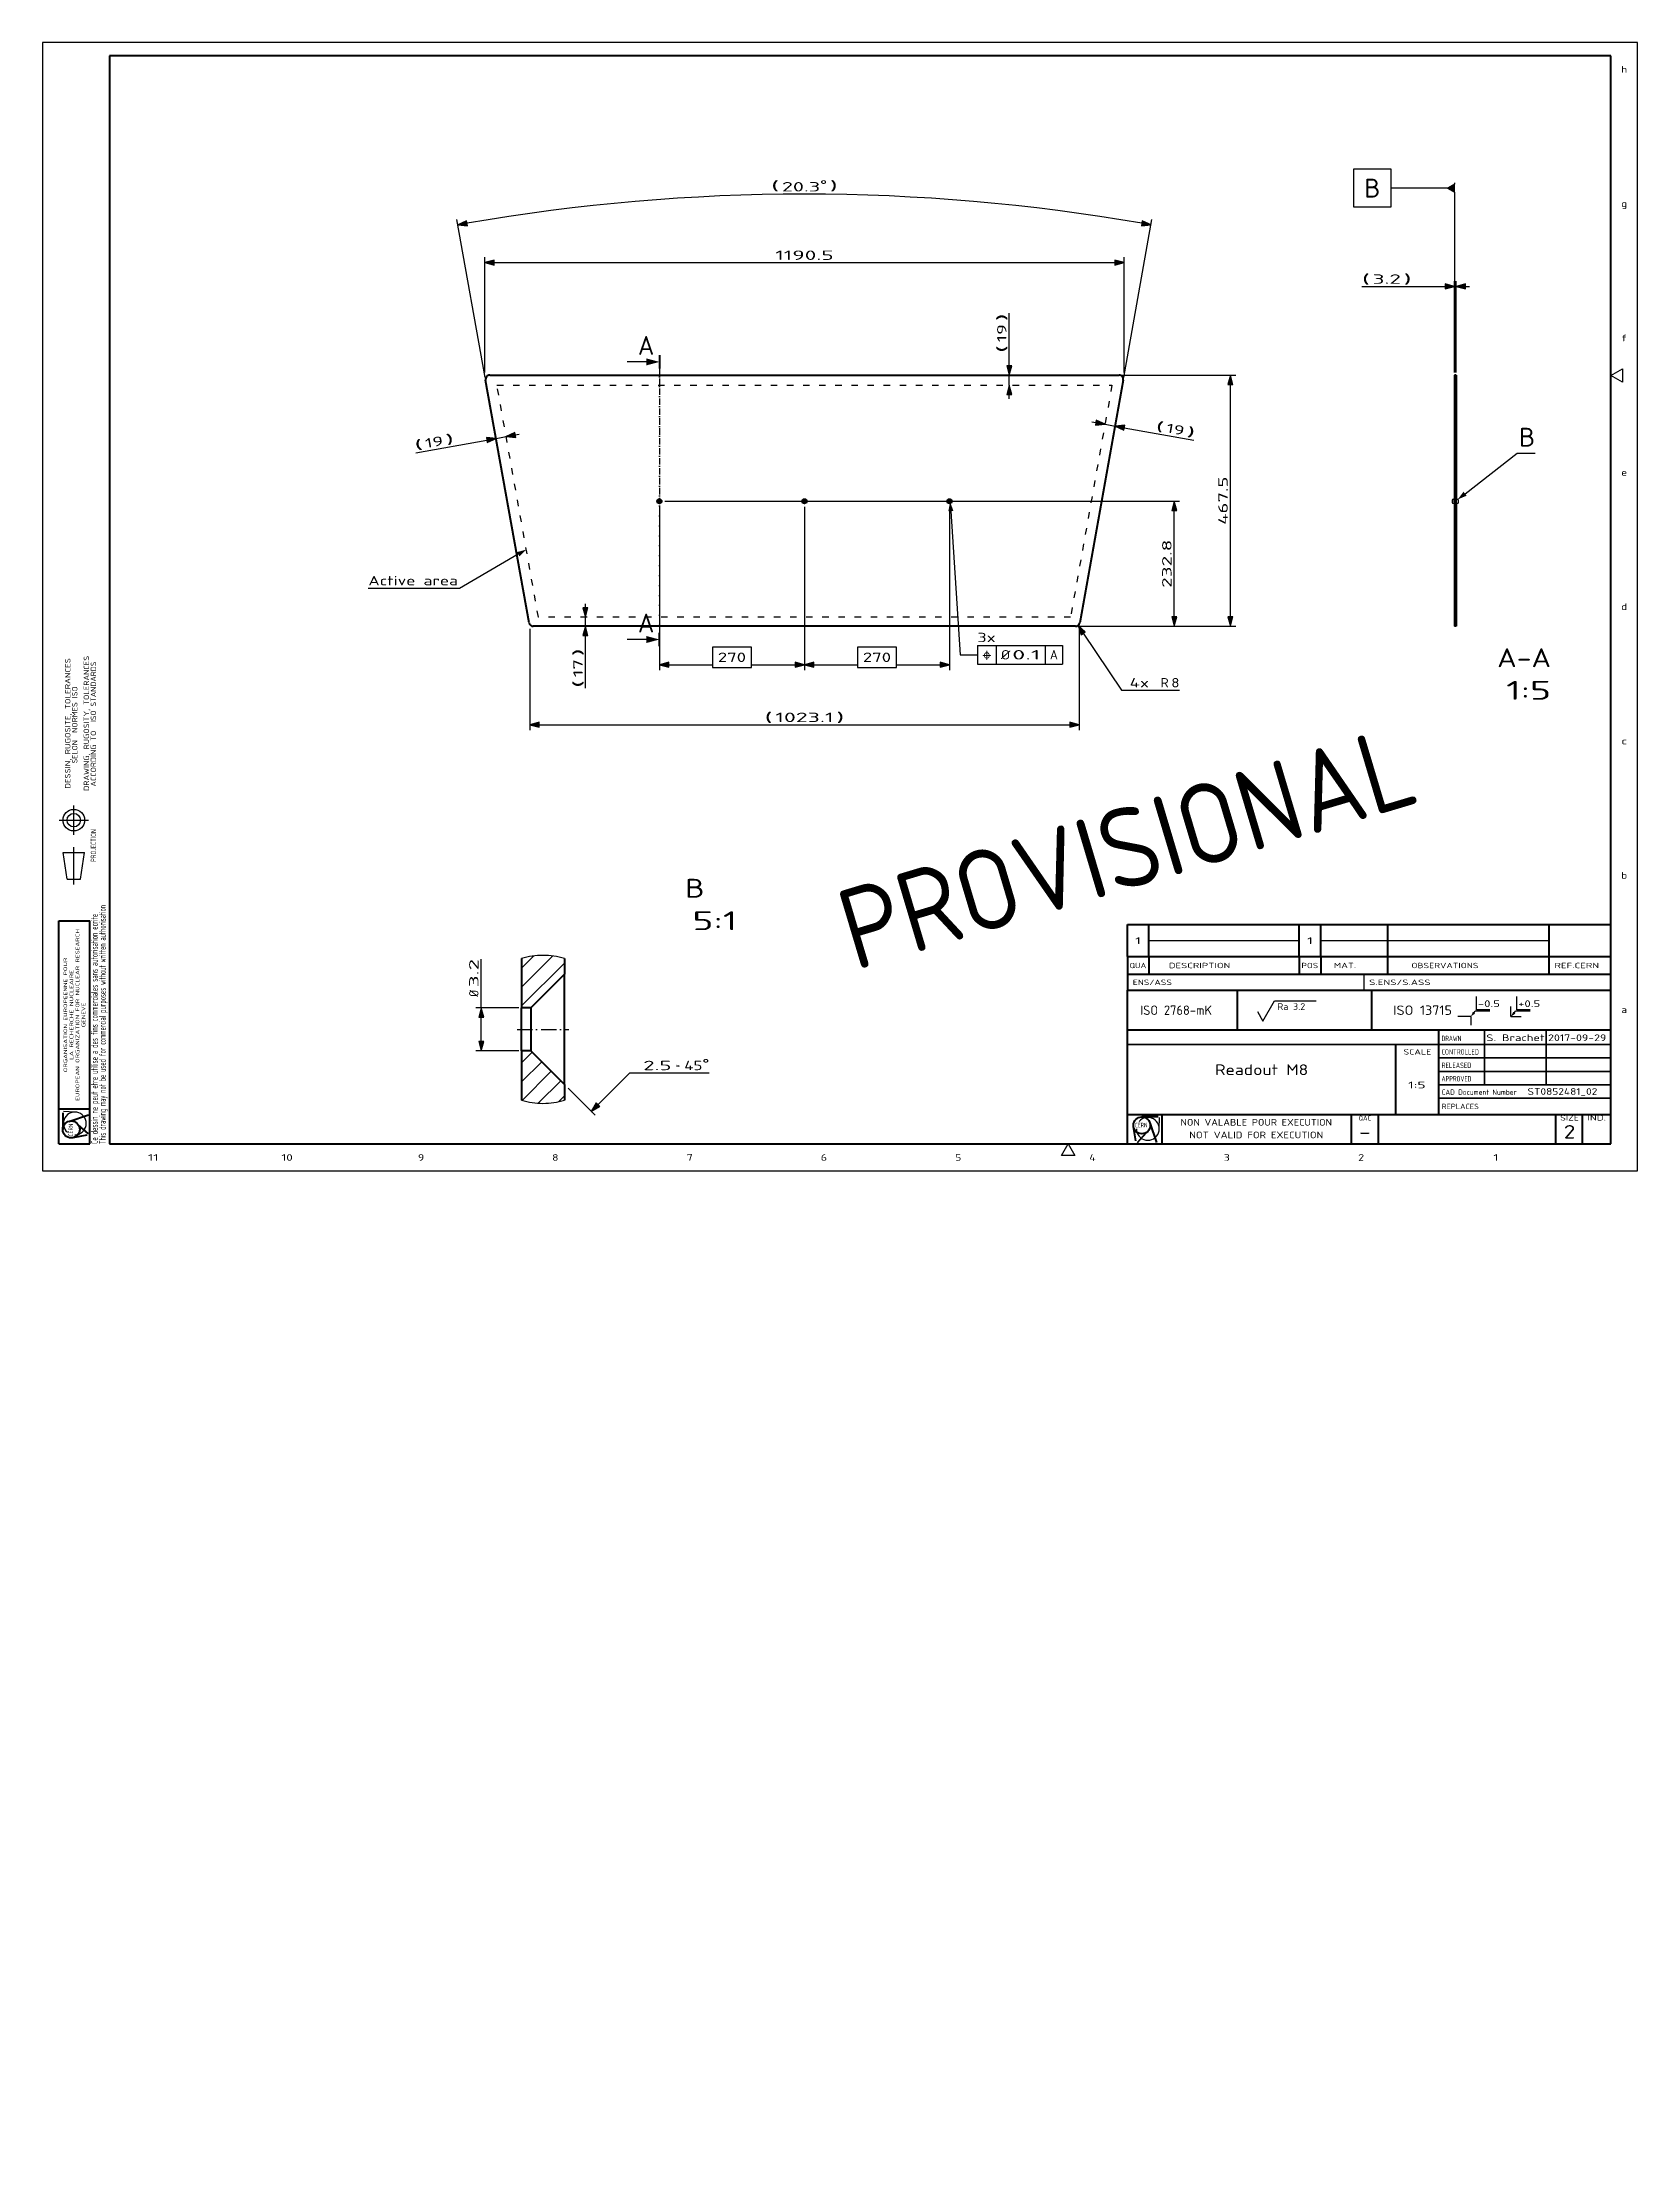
# Model space of a CAD drawing. Extents: x 0 to 594, y -369 to 420.
import ezdxf
from ezdxf.enums import TextEntityAlignment as Align

# ---------------------------------------------------------------- set-up
doc = ezdxf.new("R2010")
doc.units = 0
doc.linetypes.add('DASHDOT', pattern=[18.5, 12, -3, 0.5, -3])
doc.linetypes.add('DASHSPACE', pattern=[30, 12, -18])
doc.layers.get('0').update_dxf_attribs({"lineweight": 13})
doc.styles.add('GDT', font='gdt.shx')
doc.styles.get("Standard").update_dxf_attribs({"font": 'isocp.shx'})
doc.dimstyles.get("Standard").update_dxf_attribs({"dimtxt": 2.5, "dimasz": 2.5, "dimexe": 1.25, "dimexo": 0.625, "dimtad": 1, "dimtxsty": 'STANDARD', "dimcen": 2.5, "dimadec": 0, "dimazin": 0, "dimtfac": 1, "dimtmove": 0, "dimatfit": 0, "dimfxl": 1, "dimarcsym": 0})

msp = doc.modelspace()

# ---------------------------------------------------------------- texts
at = {"insert": (293.885036, 103.085297), "char_height": 30, "attachment_point": 1, "rotation": 16.630577652}
msp.add_mtext_dynamic_manual_height_columns('PROVISIONAL', width=118.97133166, gutter_width=12.5, heights=[0], dxfattribs=at)

# ---------------------------------------------------------------- blocks, each defined once
blk = doc.blocks.new('*D75')
at = {"color": 7, "lineweight": 25, "transparency": 16777216}
for p, q in [((164.878674, 295.258917), (154.359399, 354.01673)), ((402.650867, 295.258917), (413.170142, 354.01673))]:
    blk.add_line(p, q, dxfattribs=at)
for points in [[(157.970569, 353.578009), (154.711853, 352.048029), (158.298962, 351.743683)], [(409.230579, 351.743683), (412.817688, 352.048029), (409.558972, 353.578009)]]:
    blk.add_lwpolyline(points, close=True, dxfattribs=at)
blk.add_arc((283.764771, -368.80672), 732.315674, 80.122067, 99.877931, dxfattribs=at)
for points in [[(157.970569, 353.578009), (154.711853, 352.048029), (157.970569, 353.578009), (158.298962, 351.743683)], [(409.230579, 351.743683), (412.817688, 352.048029), (409.230579, 351.743683), (409.558972, 353.578009)]]:
    blk.add_solid(points, dxfattribs=at)
for s, width, p, p2 in [('(', 3.469741, (271.323368, 364.858966), (274.359391, 364.858966)), ('20.3', 1.776077, (275.359391, 364.508966), (289.603483, 364.508966)), ('%%d', 1.62963, (289.603483, 365.208966), (292.17015, 365.208966)), (')', 3.475213, (293.17015, 364.858966), (296.206173, 364.858966))]:
    blk.add_text(s, height=3.5, dxfattribs=dict(at, width=width)).set_placement(p, p2, align=Align.FIT)
blk = doc.blocks.new('*D76')
at = {"color": 7, "lineweight": 25, "transparency": 16777216}
for p, q in [((401.899683, 296.156525), (444.361084, 296.156525)), ((442.361084, 206.133868), (442.361084, 292.679181)), ((385.733484, 202.656525), (444.361084, 202.656525))]:
    blk.add_line(p, q, dxfattribs=at)
for points in [[(443.292834, 292.679181), (442.361084, 296.156525), (441.429333, 292.679181)], [(441.429333, 206.133868), (442.361084, 202.656525), (443.292834, 206.133868)]]:
    blk.add_lwpolyline(points, close=True, dxfattribs=at)
for points in [[(443.292834, 292.679181), (442.361084, 296.156525), (443.292834, 292.679181), (441.429333, 292.679181)], [(441.429333, 206.133868), (442.361084, 202.656525), (441.429333, 206.133868), (443.292834, 206.133868)]]:
    blk.add_solid(points, dxfattribs=at)
at = {"color": 7, "lineweight": 25, "transparency": 16777216, "width": 1.661749}
blk.add_text('467.5', height=3.5, rotation=90, dxfattribs=at).set_placement((441.361084, 240.416486), (441.361084, 258.396564), align=Align.FIT)
blk = doc.blocks.new('*D77')
at = {"color": 7, "lineweight": 25, "transparency": 16777216}
for p, q in [((387.565662, 200.042511), (401.769885, 178.907745)), ((401.769885, 178.907745), (423.407593, 178.907745))]:
    blk.add_line(p, q, dxfattribs=at)
blk.add_lwpolyline([(388.338977, 200.562238), (385.625977, 202.928595), (386.792334, 199.522736)], close=True, dxfattribs=at)
blk.add_solid([(388.338977, 200.562238), (385.625977, 202.928595), (388.338977, 200.562238), (386.792334, 199.522736)], dxfattribs=at)
for s, width, p, p2 in [('4x ', 1.580163, (404.827466, 179.907745), (415.335547, 179.907745)), ('R', 1.33451, (416.335547, 179.907745), (419.371558, 179.907745)), ('8', 1.577161, (420.371558, 179.907745), (423.407593, 179.907745))]:
    blk.add_text(s, height=3.5, dxfattribs=dict(at, width=width)).set_placement(p, p2, align=Align.FIT)
blk = doc.blocks.new('*D78')
at = {"color": 7, "lineweight": 25, "transparency": 16777216}
for p, q in [((164.717981, 297.156525), (164.717981, 340.029376)), ((402.81156, 297.156525), (402.81156, 340.029376)), ((168.195313, 338.029376), (399.334229, 338.029376))]:
    blk.add_line(p, q, dxfattribs=at)
for points in [[(168.195313, 338.961163), (164.717981, 338.029376), (168.195313, 337.097638)], [(399.334229, 337.097638), (402.81156, 338.029376), (399.334229, 338.961163)]]:
    blk.add_lwpolyline(points, close=True, dxfattribs=at)
for points in [[(168.195313, 338.961163), (164.717981, 338.029376), (168.195313, 338.961163), (168.195313, 337.097638)], [(399.334229, 337.097638), (402.81156, 338.029376), (399.334229, 337.097638), (399.334229, 338.961163)]]:
    blk.add_solid(points, dxfattribs=at)
at = {"color": 7, "lineweight": 25, "transparency": 16777216, "width": 1.883086}
blk.add_text('1190.5', height=3.5, dxfattribs=at).set_placement((272.906702, 339.029376), (294.622839, 339.029376), align=Align.FIT)
blk = doc.blocks.new('*D79')
at = {"color": 7, "lineweight": 25, "transparency": 16777216}
for p, q in [((181.457062, 201.656525), (181.457062, 164.015167)), ((386.072479, 201.656525), (386.072479, 164.015167)), ((184.934399, 166.015167), (382.595142, 166.015167))]:
    blk.add_line(p, q, dxfattribs=at)
for points in [[(184.934399, 166.946954), (181.457062, 166.015167), (184.934399, 165.083429)], [(382.595142, 165.083429), (386.072479, 166.015167), (382.595142, 166.946954)]]:
    blk.add_lwpolyline(points, close=True, dxfattribs=at)
for points in [[(184.934399, 166.946954), (181.457062, 166.015167), (184.934399, 166.946954), (184.934399, 165.083429)], [(382.595142, 165.083429), (386.072479, 166.015167), (382.595142, 165.083429), (382.595142, 166.946954)]]:
    blk.add_solid(points, dxfattribs=at)
for s, width, p, p2 in [('(', 3.469741, (268.870679, 167.015167), (271.906702, 167.015167)), ('1023.1', 1.909111, (272.906702, 167.015167), (294.622839, 167.015167)), (')', 3.475213, (295.622839, 167.015167), (298.658862, 167.015167))]:
    blk.add_text(s, height=3.5, dxfattribs=dict(at, width=width)).set_placement(p, p2, align=Align.FIT)
blk = doc.blocks.new('*D80')
at = {"color": 7, "lineweight": 25, "transparency": 16777216}
for p, q in [((139.056531, 267.256525), (165.511353, 271.992706)), ((168.934265, 272.605499), (172.674792, 273.275128)), ((176.097705, 273.88797), (177.596545, 274.156281))]:
    blk.add_line(p, q, dxfattribs=at)
for points in [[(165.675549, 271.075519), (168.934265, 272.605499), (165.347156, 272.909845)], [(175.933508, 274.805109), (172.674792, 273.275128), (176.261902, 272.970782)]]:
    blk.add_lwpolyline(points, close=True, dxfattribs=at)
for points in [[(165.675549, 271.075519), (168.934265, 272.605499), (165.675549, 271.075519), (165.347156, 272.909845)], [(175.933508, 274.805109), (172.674792, 273.275128), (175.933508, 274.805109), (176.261902, 272.970782)]]:
    blk.add_solid(points, dxfattribs=at)
for s, rotation, width, p, p2 in [('(', 10.15062727, 3.469739, (138.88031, 268.2409), (141.868811, 268.775958)), ('19', 10.150394761, 1.725111, (142.853162, 268.95213), (149.519226, 270.145587)), (')', 10.150645847, 3.475212, (150.503577, 270.321759), (153.492078, 270.856818))]:
    blk.add_text(s, height=3.5, rotation=rotation, dxfattribs=dict(at, width=width)).set_placement(p, p2, align=Align.FIT)
blk = doc.blocks.new('*D81')
at = {"color": 7, "lineweight": 25, "transparency": 16777216}
for p, q in [((360.000763, 299.633868), (360.000763, 319.188214)), ((360.000763, 292.356525), (360.000763, 296.156525)), ((360.000763, 287.356525), (360.000763, 288.879181))]:
    blk.add_line(p, q, dxfattribs=at)
for points in [[(359.069012, 299.633868), (360.000763, 296.156525), (360.932513, 299.633868)], [(360.932513, 288.879181), (360.000763, 292.356525), (359.069012, 288.879181)]]:
    blk.add_lwpolyline(points, close=True, dxfattribs=at)
for points in [[(359.069012, 299.633868), (360.000763, 296.156525), (359.069012, 299.633868), (360.932513, 299.633868)], [(360.932513, 288.879181), (360.000763, 292.356525), (360.932513, 288.879181), (359.069012, 288.879181)]]:
    blk.add_solid(points, dxfattribs=at)
for s, width, p, p2 in [(')', 3.475227, (359.000763, 316.152179), (359.000763, 319.188214)), ('19', 1.725114, (359.000763, 308.380109), (359.000763, 315.152179)), ('(', 3.469754, (359.000763, 304.344122), (359.000763, 307.380157))]:
    blk.add_text(s, height=3.5, rotation=90, dxfattribs=dict(at, width=width)).set_placement(p, p2, align=Align.FIT)
blk = doc.blocks.new('*D82')
at = {"color": 7, "lineweight": 25, "transparency": 16777216}
for p, q in [((390.754687, 278.746027), (392.253528, 278.477716)), ((395.67644, 277.864874), (399.416968, 277.195245)), ((402.83988, 276.582452), (428.754834, 271.94295))]:
    blk.add_line(p, q, dxfattribs=at)
for points in [[(392.089331, 277.560529), (395.67644, 277.864874), (392.417725, 279.394855)], [(403.004077, 277.499591), (399.416968, 277.195245), (402.675684, 275.665265)]]:
    blk.add_lwpolyline(points, close=True, dxfattribs=at)
for points in [[(392.089331, 277.560529), (395.67644, 277.864874), (392.089331, 277.560529), (392.417725, 279.394855)], [(403.004077, 277.499591), (399.416968, 277.195245), (403.004077, 277.499591), (402.675684, 275.665265)]]:
    blk.add_solid(points, dxfattribs=at)
for s, rotation, width, p, p2 in [('(', 349.84937273, 3.469739, (414.319287, 275.543243), (417.307788, 275.008185)), ('19', 349.849605239, 1.725111, (418.292139, 274.831964), (424.958203, 273.638507)), (')', 349.84937273, 3.475211, (425.942554, 273.462335), (428.931055, 272.927277))]:
    blk.add_text(s, height=3.5, rotation=rotation, dxfattribs=dict(at, width=width)).set_placement(p, p2, align=Align.FIT)
blk = doc.blocks.new('*D83')
at = {"color": 7, "lineweight": 25, "transparency": 16777216}
for p, q in [((202.180469, 209.533868), (202.180469, 211.056525)), ((202.180469, 202.656525), (202.180469, 206.056525)), ((202.180469, 179.660382), (202.180469, 199.179181))]:
    blk.add_line(p, q, dxfattribs=at)
for points in [[(201.248718, 209.533868), (202.180469, 206.056525), (203.112213, 209.533868)], [(203.112213, 199.179181), (202.180469, 202.656525), (201.248718, 199.179181)]]:
    blk.add_lwpolyline(points, close=True, dxfattribs=at)
for points in [[(201.248718, 209.533868), (202.180469, 206.056525), (201.248718, 209.533868), (203.112213, 209.533868)], [(203.112213, 199.179181), (202.180469, 202.656525), (203.112213, 199.179181), (201.248718, 199.179181)]]:
    blk.add_solid(points, dxfattribs=at)
for s, width, p, p2 in [(')', 3.475227, (201.180469, 191.468439), (201.180469, 194.504474)), ('17', 1.84274, (201.180469, 183.696417), (201.180469, 190.468488)), ('(', 3.469754, (201.180469, 179.660382), (201.180469, 182.696417))]:
    blk.add_text(s, height=3.5, rotation=90, dxfattribs=dict(at, width=width)).set_placement(p, p2, align=Align.FIT)
blk = doc.blocks.new('*D84')
at = {"color": 7, "lineweight": 25, "transparency": 16777216}
for p, q in [((231.830768, 249.206525), (423.44895, 249.206525)), ((421.44895, 206.133868), (421.44895, 245.729181)), ((385.733484, 202.656525), (423.44895, 202.656525))]:
    blk.add_line(p, q, dxfattribs=at)
for points in [[(422.380701, 245.729181), (421.44895, 249.206525), (420.5172, 245.729181)], [(420.5172, 206.133868), (421.44895, 202.656525), (422.380701, 206.133868)]]:
    blk.add_lwpolyline(points, close=True, dxfattribs=at)
for points in [[(422.380701, 245.729181), (421.44895, 249.206525), (422.380701, 245.729181), (420.5172, 245.729181)], [(420.5172, 206.133868), (421.44895, 202.656525), (420.5172, 206.133868), (422.380701, 206.133868)]]:
    blk.add_solid(points, dxfattribs=at)
at = {"color": 7, "lineweight": 25, "transparency": 16777216, "width": 1.741412}
blk.add_text('232.8', height=3.5, rotation=90, dxfattribs=at).set_placement((420.44895, 216.941486), (420.44895, 234.921564), align=Align.FIT)
blk = doc.blocks.new('*D85')
at = {"color": 7, "lineweight": 25, "transparency": 16777216}
for p, q in [((229.764771, 247.140509), (229.764771, 186.36795)), ((283.764771, 247.140509), (283.764771, 186.36795)), ((233.242102, 188.36795), (249.510736, 188.36795)), ((264.018805, 188.36795), (280.287438, 188.36795))]:
    blk.add_line(p, q, dxfattribs=at)
for points in [[(249.510736, 194.86795), (249.510736, 187.36795), (264.018805, 187.36795), (264.018805, 194.86795)], [(233.242102, 189.299689), (229.764771, 188.36795), (233.242102, 187.436212)], [(280.287438, 187.436212), (283.764771, 188.36795), (280.287438, 189.299689)]]:
    blk.add_lwpolyline(points, close=True, dxfattribs=at)
for points in [[(233.242102, 189.299689), (229.764771, 188.36795), (233.242102, 189.299689), (233.242102, 187.436212)], [(280.287438, 187.436212), (283.764771, 188.36795), (280.287438, 187.436212), (280.287438, 189.299689)]]:
    blk.add_solid(points, dxfattribs=at)
at = {"color": 7, "lineweight": 25, "transparency": 16777216, "width": 1.539022}
blk.add_text('270', height=3.5, dxfattribs=at).set_placement((251.510736, 189.36795), (262.018805, 189.36795), align=Align.FIT)
blk = doc.blocks.new('*D86')
at = {"color": 7, "lineweight": 25, "transparency": 16777216}
for p, q in [((283.764771, 247.140509), (283.764771, 186.36629)), ((337.764771, 247.140509), (337.764771, 186.36629)), ((287.242103, 188.36629), (303.510736, 188.36629)), ((318.018805, 188.36629), (334.287439, 188.36629))]:
    blk.add_line(p, q, dxfattribs=at)
for points in [[(303.510736, 194.86629), (303.510736, 187.36629), (318.018805, 187.36629), (318.018805, 194.86629)], [(287.242103, 189.298029), (283.764771, 188.36629), (287.242103, 187.434552)], [(334.287439, 187.434552), (337.764771, 188.36629), (334.287439, 189.298029)]]:
    blk.add_lwpolyline(points, close=True, dxfattribs=at)
for points in [[(287.242103, 189.298029), (283.764771, 188.36629), (287.242103, 189.298029), (287.242103, 187.434552)], [(334.287439, 187.434552), (337.764771, 188.36629), (334.287439, 187.434552), (334.287439, 189.298029)]]:
    blk.add_solid(points, dxfattribs=at)
at = {"color": 7, "lineweight": 25, "transparency": 16777216, "width": 1.539022}
blk.add_text('270', height=3.5, dxfattribs=at).set_placement((305.510736, 189.36629), (316.018805, 189.36629), align=Align.FIT)
blk = doc.blocks.new('*D94')
at = {"color": 7, "lineweight": 25, "transparency": 16777216}
for p, q in [((491.299025, 329.143341), (522.328156, 329.143341)), ((525.805488, 297.156525), (525.805488, 331.143341)), ((525.805488, 329.143341), (526.445488, 329.143341)), ((526.445488, 297.156525), (526.445488, 331.143341)), ((529.922821, 329.143341), (531.445488, 329.143341))]:
    blk.add_line(p, q, dxfattribs=at)
for points in [[(522.328156, 328.211603), (525.805488, 329.143341), (522.328156, 330.075079)], [(529.922821, 330.075079), (526.445488, 329.143341), (529.922821, 328.211603)]]:
    blk.add_lwpolyline(points, close=True, dxfattribs=at)
for points in [[(522.328156, 328.211603), (525.805488, 329.143341), (522.328156, 328.211603), (522.328156, 330.075079)], [(529.922821, 330.075079), (526.445488, 329.143341), (529.922821, 330.075079), (529.922821, 328.211603)]]:
    blk.add_solid(points, dxfattribs=at)
for s, width, p, p2 in [('(', 3.469741, (491.299025, 330.143341), (494.335048, 330.143341)), ('3.2', 1.864717, (495.335048, 330.143341), (505.843115, 330.143341)), (')', 3.475213, (506.843115, 330.143341), (509.879138, 330.143341))]:
    blk.add_text(s, height=3.5, dxfattribs=dict(at, width=width)).set_placement(p, p2, align=Align.FIT)
blk = doc.blocks.new('*D101')
at = {"color": 7, "lineweight": 25, "transparency": 16777216}
for p, q in [((163.404292, 60.626801), (163.404292, 78.818939)), ((177.394745, 60.626801), (161.404292, 60.626801)), ((163.404292, 48.103607), (163.404292, 57.149017)), ((177.394745, 44.625824), (161.404292, 44.625824))]:
    blk.add_line(p, q, dxfattribs=at)
for points in [[(164.33604, 57.149017), (163.404292, 60.626801), (162.472543, 57.149017)], [(162.472543, 48.103607), (163.404292, 44.625824), (164.33604, 48.103607)]]:
    blk.add_lwpolyline(points, close=True, dxfattribs=at)
for points in [[(164.33604, 57.149017), (163.404292, 60.626801), (164.33604, 57.149017), (162.472543, 57.149017)], [(162.472543, 48.103607), (163.404292, 44.625824), (162.472543, 48.103607), (164.33604, 48.103607)]]:
    blk.add_solid(points, dxfattribs=at)
for s, width, p, p2 in [('3.2', 1.864672, (162.404292, 68.311127), (162.404292, 78.818939)), ('%%c', 0.977493, (162.404292, 64.744232), (162.404292, 67.31015))]:
    blk.add_text(s, height=3.5, rotation=90, dxfattribs=dict(at, width=width)).set_placement(p, p2, align=Align.FIT)
blk = doc.blocks.new('BLOCK179')
at = {"color": 7, "lineweight": 25, "width": 1.014931}
blk.add_text('m:K:NOENV', height=0.01, dxfattribs=at).set_placement((408.799988, 59.844761), (408.862457, 59.844761), align=Align.FIT)
blk = doc.blocks.new('BLOCK180')
at = {"color": 7, "lineweight": 25, "width": 1.037856}
blk.add_text('ISO 2768-mK', height=3.5, dxfattribs=at).set_placement((408.799988, 58.016785), (435.516998, 58.016785), align=Align.FIT)
blk = doc.blocks.new('BLOCK181')
at = {"color": 7, "lineweight": 25, "width": 1.013909}
blk.add_text('APA:3.2:NOSFCOPT', height=0.01, dxfattribs=at).set_placement((459.820007, 59.023399), (459.93103, 59.023399), align=Align.FIT)
blk = doc.blocks.new('BLOCK182')
at = {"color": 7, "lineweight": 25, "width": 1.186215}
blk.add_text('Ra 3.2', height=2.5, dxfattribs=at).set_placement((459.820007, 59.870144), (470.229218, 59.870144), align=Align.FIT)
blk = doc.blocks.new('BLOCK183')
at = {"color": 7, "lineweight": 25, "width": 1.346576}
blk.add_text('-0.5:+0.5:NOEDGEOPT::', height=0.01, dxfattribs=at).set_placement((549.5, 60.083401), (549.673035, 60.083401), align=Align.FIT)
blk = doc.blocks.new('BLOCK184')
at = {"color": 7, "lineweight": 25, "width": 1.438524}
blk.add_text('+0.5', height=2.5, dxfattribs=at).set_placement((549.5, 60.930145), (557.740662, 60.930145), align=Align.FIT)
blk = doc.blocks.new('BLOCK185')
at = {"color": 7, "lineweight": 25, "width": 1.438524}
blk.add_text('-0.5', height=2.5, dxfattribs=at).set_placement((534.5, 60.930145), (542.740662, 60.930145), align=Align.FIT)
blk = doc.blocks.new('BLOCK186')
at = {"color": 7, "lineweight": 25, "width": 1.180313}
blk.add_text('ISO 13715', height=3.5, dxfattribs=at).set_placement((503, 58.016785), (524.859375, 58.016785), align=Align.FIT)
blk = doc.blocks.new('BLOCK187')
at = {"color": 7, "lineweight": 25, "width": 2.313151}
blk.add_text(' 1', height=2.5, dxfattribs=at).set_placement((537.831421, 3.690562), (542.168579, 3.690562), align=Align.FIT)
blk = doc.blocks.new('BLOCK188')
at = {"color": 7, "lineweight": 25, "width": 1.717598}
blk.add_text(' 2', height=2.5, dxfattribs=at).set_placement((487.831421, 3.690562), (492.16861, 3.690562), align=Align.FIT)
blk = doc.blocks.new('BLOCK189')
at = {"color": 7, "lineweight": 25, "width": 1.749887}
blk.add_text(' 3', height=2.5, dxfattribs=at).set_placement((437.831421, 3.690562), (442.16861, 3.690562), align=Align.FIT)
blk = doc.blocks.new('BLOCK190')
at = {"color": 7, "lineweight": 25, "width": 1.652262}
blk.add_text(' 4', height=2.5, dxfattribs=at).set_placement((387.831421, 3.690562), (392.16861, 3.690562), align=Align.FIT)
blk = doc.blocks.new('BLOCK191')
at = {"color": 7, "lineweight": 25, "width": 1.749887}
blk.add_text(' 5', height=2.5, dxfattribs=at).set_placement((337.831421, 3.690562), (342.16861, 3.690562), align=Align.FIT)
blk = doc.blocks.new('BLOCK192')
at = {"color": 7, "lineweight": 25, "width": 1.735559}
blk.add_text(' 6', height=2.5, dxfattribs=at).set_placement((287.831421, 3.690562), (292.16861, 3.690562), align=Align.FIT)
blk = doc.blocks.new('BLOCK193')
at = {"color": 7, "lineweight": 25, "width": 1.826178}
blk.add_text(' 7', height=2.5, dxfattribs=at).set_placement((237.831406, 3.690562), (242.168579, 3.690562), align=Align.FIT)
blk = doc.blocks.new('BLOCK194')
at = {"color": 7, "lineweight": 25, "width": 1.826178}
blk.add_text(' 8', height=2.5, dxfattribs=at).set_placement((187.831406, 3.690562), (192.168579, 3.690562), align=Align.FIT)
blk = doc.blocks.new('BLOCK195')
at = {"color": 7, "lineweight": 25, "width": 1.698199}
blk.add_text(' 9', height=2.5, dxfattribs=at).set_placement((137.831406, 3.690562), (142.168579, 3.690562), align=Align.FIT)
blk = doc.blocks.new('BLOCK196')
at = {"color": 7, "lineweight": 25, "width": 1.793721}
blk.add_text(' 10', height=2.5, dxfattribs=at).set_placement((86.747116, 3.690562), (93.252884, 3.690562), align=Align.FIT)
blk = doc.blocks.new('BLOCK197')
at = {"color": 7, "lineweight": 25, "width": 2.081844}
blk.add_text(' 11', height=2.5, dxfattribs=at).set_placement((36.747116, 3.690562), (43.25288, 3.690562), align=Align.FIT)
blk = doc.blocks.new('BLOCK198')
at = {"color": 7, "lineweight": 25, "width": 1.479644}
blk.add_text('a', height=2.5, dxfattribs=at).set_placement((587.91571, 58.690563), (590.08429, 58.690563), align=Align.FIT)
blk = doc.blocks.new('BLOCK199')
at = {"color": 7, "lineweight": 25, "width": 1.479644}
blk.add_text('b', height=2.5, dxfattribs=at).set_placement((587.91571, 108.690559), (590.08429, 108.690559), align=Align.FIT)
blk = doc.blocks.new('BLOCK200')
at = {"color": 7, "lineweight": 25, "width": 1.927627}
blk.add_text('c', height=2.5, dxfattribs=at).set_placement((587.91571, 158.690567), (590.08429, 158.690567), align=Align.FIT)
blk = doc.blocks.new('BLOCK201')
at = {"color": 7, "lineweight": 25, "width": 1.577149}
blk.add_text('d', height=2.5, dxfattribs=at).set_placement((587.91571, 208.690567), (590.08429, 208.690567), align=Align.FIT)
blk = doc.blocks.new('BLOCK202')
at = {"color": 7, "lineweight": 25, "width": 1.577149}
blk.add_text('e', height=2.5, dxfattribs=at).set_placement((587.91571, 258.690552), (590.08429, 258.690552), align=Align.FIT)
blk = doc.blocks.new('BLOCK203')
at = {"color": 7, "lineweight": 25, "width": 1.927627}
blk.add_text('f', height=2.5, dxfattribs=at).set_placement((587.91571, 308.690552), (590.08429, 308.690552), align=Align.FIT)
blk = doc.blocks.new('BLOCK204')
at = {"color": 7, "lineweight": 25, "width": 1.479644}
blk.add_text('g', height=2.5, dxfattribs=at).set_placement((587.91571, 358.690552), (590.08429, 358.690552), align=Align.FIT)
blk = doc.blocks.new('BLOCK205')
at = {"color": 7, "lineweight": 25, "width": 1.479644}
blk.add_text('h', height=2.5, dxfattribs=at).set_placement((587.91571, 408.690552), (590.08429, 408.690552), align=Align.FIT)
blk = doc.blocks.new('BLOCK206')
at = {"color": 7, "lineweight": 25, "width": 1.556522}
blk.add_text('REF.CERN', height=2, dxfattribs=at).set_placement((563, 75.402443), (579.654785, 75.402443), align=Align.FIT)
blk = doc.blocks.new('BLOCK207')
at = {"color": 7, "lineweight": 25, "width": 1.374215}
blk.add_text('OBSERVATIONS', height=2, dxfattribs=at).set_placement((509.750153, 75.402443), (534.7323, 75.402443), align=Align.FIT)
blk = doc.blocks.new('BLOCK208')
at = {"color": 7, "lineweight": 25, "width": 1.514066}
blk.add_text('MAT.', height=2, dxfattribs=at).set_placement((480.856293, 75.402443), (489.183655, 75.402443), align=Align.FIT)
blk = doc.blocks.new('BLOCK209')
at = {"color": 7, "lineweight": 25, "width": 1.36389}
blk.add_text('POS', height=2, dxfattribs=at).set_placement((468.799988, 75.402443), (475.045532, 75.402443), align=Align.FIT)
blk = doc.blocks.new('BLOCK210')
at = {"color": 7, "lineweight": 25, "width": 1.274601}
blk.add_text('QUA', height=2, dxfattribs=at).set_placement((404.799988, 75.402443), (411.045532, 75.402443), align=Align.FIT)
blk = doc.blocks.new('BLOCK211')
at = {"color": 7, "lineweight": 25, "width": 1.50866}
blk.add_text('S.ENS/S.ASS', height=2, dxfattribs=at).set_placement((494, 69.152443), (516.900269, 69.152443), align=Align.FIT)
blk = doc.blocks.new('BLOCK212')
at = {"color": 7, "lineweight": 25, "width": 1.536933}
blk.add_text('DESCRIPTION', height=2, dxfattribs=at).set_placement((419.429871, 75.402443), (442.33017, 75.402443), align=Align.FIT)
blk = doc.blocks.new('BLOCK213')
at = {"color": 7, "lineweight": 25, "width": 1.351945}
blk.add_text('ENS/ASS', height=2, dxfattribs=at).set_placement((406, 69.152443), (420.572906, 69.152443), align=Align.FIT)
blk = doc.blocks.new('BLOCK214')
at = {"color": 7, "lineweight": 25, "width": 1.421882}
blk.add_text('2', height=5, dxfattribs=at).set_placement((566.47644, 12), (570.813599, 12), align=Align.FIT)
blk = doc.blocks.new('BLOCK215')
at = {"color": 7, "lineweight": 25, "width": 1.181516}
blk.add_text('ST0852481_02', height=2.5, dxfattribs=at).set_placement((552.976929, 28.25), (579, 28.25), align=Align.FIT)
blk = doc.blocks.new('BLOCK216')
at = {"color": 7, "lineweight": 25, "width": 1.065328}
blk.add_text('CAD Document Number', height=2, dxfattribs=at).set_placement((521, 28.25), (549.018127, 28.25), align=Align.FIT)
blk = doc.blocks.new('BLOCK217')
at = {"color": 7, "lineweight": 25, "width": 1.289848}
blk.add_text('2017-09-29', height=2.5, dxfattribs=at).set_placement((560.657043, 48.25), (582.342896, 48.25), align=Align.FIT)
blk = doc.blocks.new('BLOCK218')
at = {"color": 7, "lineweight": 25, "width": 1.433775}
blk.add_text('S. Brachet', height=2.5, dxfattribs=at).set_placement((537.657043, 48.25), (559.342896, 48.25), align=Align.FIT)
blk = doc.blocks.new('BLOCK219')
at = {"color": 7, "lineweight": 25, "width": 1.870242}
blk.add_text('1:5', height=2.5, dxfattribs=at).set_placement((508.547119, 30.6723), (515.052856, 30.6723), align=Align.FIT)
blk = doc.blocks.new('BLOCK220')
at = {"color": 7, "lineweight": 25, "width": 1.57716}
blk.add_text('-', height=5, dxfattribs=at).set_placement((490.266418, 12), (494.603607, 12), align=Align.FIT)
blk = doc.blocks.new('BLOCK221')
at = {"color": 7, "lineweight": 25, "width": 1.285088}
blk.add_text('Readout M8', height=4, dxfattribs=at).set_placement((436.651306, 35.599998), (471.348694, 35.599998), align=Align.FIT)
blk = doc.blocks.new('BLOCK222')
at = {"color": 7, "lineweight": 25, "width": 0.924407}
blk.add_text('CONTROLLED', height=2, dxfattribs=at).set_placement((521, 43.25), (534.878967, 43.25), align=Align.FIT)
blk = doc.blocks.new('BLOCK223')
at = {"color": 7, "lineweight": 25, "width": 0.867432}
blk.add_text('DRAWN', height=2, dxfattribs=at).set_placement((521, 48.25), (528.373169, 48.25), align=Align.FIT)
blk = doc.blocks.new('BLOCK224')
at = {"color": 7, "lineweight": 25, "width": 0.924191}
blk.add_text('RELEASED', height=2, dxfattribs=at).set_placement((521, 38.25), (532.103149, 38.25), align=Align.FIT)
blk = doc.blocks.new('BLOCK225')
at = {"color": 7, "lineweight": 25, "width": 0.866492}
blk.add_text('APPROVED', height=2, dxfattribs=at).set_placement((521, 33.25), (532.103149, 33.25), align=Align.FIT)
blk = doc.blocks.new('BLOCK226')
at = {"color": 7, "lineweight": 25, "width": 1.158588}
blk.add_text('REPLACES', height=2, dxfattribs=at).set_placement((521, 22.95245), (534.878967, 22.95245), align=Align.FIT)
blk = doc.blocks.new('BLOCK227')
at = {"color": 7, "lineweight": 25, "width": 1.416215}
blk.add_text('SIZE', height=2, dxfattribs=at).set_placement((565.175293, 18.700001), (572.114746, 18.700001), align=Align.FIT)
blk = doc.blocks.new('BLOCK228')
at = {"color": 7, "lineweight": 25, "width": 1.69255}
blk.add_text('IND.', height=2, dxfattribs=at).set_placement((575.280273, 18.700001), (582.219727, 18.700001), align=Align.FIT)
blk = doc.blocks.new('BLOCK229')
at = {"color": 7, "lineweight": 25, "width": 1.258739}
blk.add_text('NOT VALID FOR EXECUTION', height=2.5, dxfattribs=at).set_placement((427.061249, 12.090562), (476.938782, 12.090562), align=Align.FIT)
blk = doc.blocks.new('BLOCK230')
at = {"color": 7, "lineweight": 25, "width": 1.202843}
blk.add_text('NON VALABLE POUR EXECUTION', height=2.5, dxfattribs=at).set_placement((423.80835, 16.790562), (480.19162, 16.790562), align=Align.FIT)
blk = doc.blocks.new('BLOCK231')
at = {"color": 7, "lineweight": 25, "width": 1.107362}
blk.add_text('QAC', height=1.8, dxfattribs=at).set_placement((490.092926, 18.700001), (494.777069, 18.700001), align=Align.FIT)
blk = doc.blocks.new('BLOCK232')
at = {"color": 7, "lineweight": 25, "width": 0.973961}
blk.add_text('CERN', height=1.7, dxfattribs=at).set_placement((406.799988, 16.15), (411.518829, 16.15), align=Align.FIT)
blk = doc.blocks.new('BLOCK233')
at = {"color": 7, "lineweight": 25, "width": 1.425919}
blk.add_text('SCALE', height=2, dxfattribs=at).set_placement((506.79538, 43.25), (517.20459, 43.25), align=Align.FIT)
blk = doc.blocks.new('BLOCK234')
at = {"color": 7, "lineweight": 25, "width": 1.248109}
blk.add_text('NORMES ISO', height=2, rotation=90, dxfattribs=at).set_placement((13.04495, 163.000015), (13.04495, 180.348724), align=Align.FIT)
blk = doc.blocks.new('BLOCK235')
at = {"color": 7, "lineweight": 25, "width": 1.175925}
blk.add_text('ISO STANDARDS', height=2, rotation=90.000005081, dxfattribs=at).set_placement((19.982868, 167.000015), (19.982866, 189.553329), align=Align.FIT)
blk = doc.blocks.new('BLOCK236')
at = {"color": 7, "lineweight": 25, "width": 0.873675}
blk.add_text('PROJECTION', height=2, rotation=90, dxfattribs=at).set_placement((20.028679, 114.982063), (20.028679, 127.126152), align=Align.FIT)
blk = doc.blocks.new('BLOCK237')
at = {"color": 7, "lineweight": 25, "width": 1.272325}
blk.add_text('DESSIN, RUGOSITE, TOLERANCES', height=2, rotation=90.000002359, dxfattribs=at).set_placement((10.438618, 142.211807), (10.438616, 190.788177), align=Align.FIT)
blk = doc.blocks.new('BLOCK238')
at = {"color": 7, "lineweight": 25, "width": 1.188267}
blk.add_text('SELON', height=2, rotation=90, dxfattribs=at).set_placement((13.04495, 151.600021), (13.04495, 160.274368), align=Align.FIT)
blk = doc.blocks.new('BLOCK239')
at = {"color": 7, "lineweight": 25, "width": 1.221763}
blk.add_text('DRAWING, RUGOSITY, TOLERANCES', height=2, rotation=90.000002278, dxfattribs=at).set_placement((17.377953, 141.344376), (17.377951, 191.655624), align=Align.FIT)
blk = doc.blocks.new('BLOCK240')
at = {"color": 7, "lineweight": 25, "width": 1.23186}
blk.add_text('ACCORDING TO', height=2, rotation=90, dxfattribs=at).set_placement((19.982868, 143.000015), (19.982868, 163.818451), align=Align.FIT)
blk = doc.blocks.new('BLOCK241')
at = {"color": 7, "lineweight": 25, "width": 1.520448}
blk.add_text('GENEVE', height=1.35, rotation=90, dxfattribs=at).set_placement((15.990597, 53.432953), (15.990597, 62.567043), align=Align.FIT)
blk = doc.blocks.new('BLOCK242')
at = {"color": 7, "lineweight": 25, "width": 0.973962}
blk.add_text('CERN', height=1.7, rotation=90, dxfattribs=at).set_placement((11.435402, 12.8), (11.435402, 17.518848), align=Align.FIT)
blk = doc.blocks.new('BLOCK243')
at = {"color": 7, "lineweight": 25, "width": 0.732561}
blk.add_text('Ce dessin ne peut etre utilise a des fins commerciales sans autorisation ecrite', height=2.5, rotation=90.000002676, dxfattribs=at).set_placement((20.613356, 10), (20.613352, 95.659264), align=Align.FIT)
blk = doc.blocks.new('BLOCK244')
at = {"color": 7, "lineweight": 25, "width": 0.70288}
blk.add_text('This drawing may not be used for commercial purposes without written authorisation', height=2.5, rotation=90.000002578, dxfattribs=at).set_placement((23.613356, 10), (23.613352, 98.912155), align=Align.FIT)
blk = doc.blocks.new('BLOCK245')
at = {"color": 7, "lineweight": 25, "width": 1.559242}
blk.add_text('ORGANISATION EUROPEENNE POUR', height=1.35, rotation=90.000002688, dxfattribs=at).set_placement((9.240597, 36.687115), (9.240595, 79.312881), align=Align.FIT)
blk = doc.blocks.new('BLOCK246')
at = {"color": 7, "lineweight": 25, "width": 1.616198}
blk.add_text('LA RECHERCHE NUCLEAIRE', height=1.35, rotation=90.000003421, dxfattribs=at).set_placement((11.490597, 41.254166), (11.490595, 74.745834), align=Align.FIT)
blk = doc.blocks.new('BLOCK247')
at = {"color": 7, "lineweight": 25, "width": 1.555402}
blk.add_text('EUROPEAN ORGANIZATION FOR NUCLEAR RESEARCH', height=1.35, rotation=90.000002688, dxfattribs=at).set_placement((13.740598, 26.030663), (13.740595, 89.969337), align=Align.FIT)
blk = doc.blocks.new('BLOCK248')
at = {"color": 7, "lineweight": 25, "width": 2.478377}
blk.add_text('1', height=2.5, dxfattribs=at).set_placement((406.91571, 84.390556), (409.08429, 84.390556), align=Align.FIT)
blk = doc.blocks.new('BLOCK249')
at = {"color": 7, "lineweight": 25, "width": 2.478377}
blk.add_text('1', height=2.5, dxfattribs=at).set_placement((470.91571, 84.390556), (473.08429, 84.390556), align=Align.FIT)
blk = doc.blocks.new('BLOCK250')
at = {"color": 7, "lineweight": 25}
blk.add_line((548.099121, 58.85886), (548.52002, 59.349998), dxfattribs=at)
blk.add_solid([(547.706055, 59.195705), (546.84198, 57.391998), (548.492188, 58.522015)], dxfattribs=at)
blk = doc.blocks.new('BLOCK251')
at = {"color": 7, "lineweight": 25}
blk.add_line((533.099121, 58.85886), (533.52002, 59.349998), dxfattribs=at)
blk.add_solid([(532.706055, 59.195705), (531.84198, 57.391998), (533.492188, 58.522015)], dxfattribs=at)
blk = doc.blocks.new('BLOCK252')
at = {"color": 7, "lineweight": 25}
for p, q in [((-294.148132, 3241.583984), (-330, 3241.583984)), ((-294.148132, 2724.928223), (-330, 2724.928223))]:
    blk.add_line(p, q, dxfattribs=at)
at = {"color": 7, "lineweight": 50}
for p, q in [((-270, 3254.083984), (-270, 3229.083984)), ((-270, 2712.428223), (-270, 2737.428223))]:
    blk.add_line(p, q, dxfattribs=at)
at = {"color": 7, "linetype": 'DASHDOT', "lineweight": 25}
blk.add_line((-270, 3229.083984), (-270, 2737.428223), dxfattribs=at)
at = {"color": 7, "lineweight": 25}
for points in [[(-294.148132, 3235.113525), (-270, 3241.583984), (-294.148132, 3248.054443)], [(-294.148132, 2718.457764), (-270, 2724.928223), (-294.148132, 2731.398682)]]:
    blk.add_solid(points, dxfattribs=at)
at = {"color": 7, "lineweight": 25, "width": 1.15658}
for p, p2 in [((-309.999603, 3254.709229), (-279.639374, 3254.709229)), ((-309.999603, 2738.053223), (-279.639374, 2738.053223))]:
    blk.add_text('A', height=35.000003, dxfattribs=at).set_placement(p, p2, align=Align.FIT)
blk = doc.blocks.new('BLOCK253')
at = {"color": 7, "lineweight": 25}
blk.add_lwpolyline([(-532.811646, 2883.500488), (-642.018799, 2819.765869), (-812.000061, 2819.765869)], dxfattribs=at)
blk.add_solid([(-530.463379, 2879.476807), (-517.795166, 2892.26416), (-535.159851, 2887.523926)], dxfattribs=at)
at = {"color": 7, "lineweight": 25, "width": 1.406048}
blk.add_text('Active area', height=17.500002, dxfattribs=at).set_placement((-812.000061, 2825.716797), (-645.018799, 2825.716797), align=Align.FIT)
blk = doc.blocks.new('BLOCK254')
at = {"color": 7, "linetype": 'DASHDOT', "lineweight": 25, "ltscale": 0.266499}
blk.add_line((275.329987, 2982.25), (264.670013, 2982.25), dxfattribs=at)
at = {"color": 7, "linetype": 'DASHDOT', "lineweight": 25, "ltscale": 0.266504}
blk.add_line((270, 2987.580078), (270, 2976.919922), dxfattribs=at)
blk = doc.blocks.new('BLOCK255')
at = {"color": 7, "linetype": 'DASHDOT', "lineweight": 25, "ltscale": 0.266499}
blk.add_line((-264.670013, 2982.25), (-275.329987, 2982.25), dxfattribs=at)
at = {"color": 7, "linetype": 'DASHDOT', "lineweight": 25, "ltscale": 0.266504}
blk.add_line((-270, 2987.580078), (-270, 2976.919922), dxfattribs=at)
blk = doc.blocks.new('BLOCK256')
at = {"color": 7, "linetype": 'DASHDOT', "lineweight": 25, "ltscale": 0.2665}
blk.add_line((5.33, 2982.25), (-5.33, 2982.25), dxfattribs=at)
at = {"color": 7, "linetype": 'DASHDOT', "lineweight": 25, "ltscale": 0.266504}
blk.add_line((0, 2987.580078), (0, 2976.919922), dxfattribs=at)
blk = doc.blocks.new('BLOCK257')
at = {"color": 7, "lineweight": 25}
for p, q in [((322, 2714.000244), (322, 2679.000244)), ((322, 2714.000244), (480.720459, 2714.000244)), ((357, 2714.000244), (357, 2679.000244)), ((448.040344, 2714.000244), (448.040344, 2679.000244)), ((480.720459, 2714.000244), (480.720459, 2679.000244)), ((322, 2679.000244), (480.720459, 2679.000244))]:
    blk.add_line(p, q, dxfattribs=at)
blk.add_lwpolyline([(272.481903, 2964.0354), (290, 2696.500244), (322, 2696.500244)], dxfattribs=at)
blk.add_solid([(277.130707, 2964.339844), (271.345886, 2981.38501), (267.83313, 2963.730957)], dxfattribs=at)
for s, width, p, p2 in [('3x', 1.547896, (322, 2719.951172), (355.860229, 2719.951172)), ('%%c', 1.333333, (365.75, 2687.750244), (383.25, 2687.750244)), ('0.1', 2.22393, (386.75, 2687.750244), (439.290344, 2687.750244)), ('A', 1.15658, (456.790344, 2687.750244), (471.970459, 2687.750244))]:
    blk.add_text(s, height=17.500002, dxfattribs=dict(at, width=width)).set_placement(p, p2, align=Align.FIT)
at = {"color": 7, "lineweight": 25, "style": 'GDT', "width": 0.626866}
blk.add_text('j', height=17.500002, dxfattribs=at).set_placement((330.75, 2687.750244), (348.25, 2687.750244), align=Align.FIT)
blk = doc.blocks.new('BLOCK258')
at = {"color": 7, "lineweight": 50}
for p, q in [((-512.718361, 2756.090194), (-593.549333, 3207.590194)), ((-585.674535, 3217), (585.674535, 3217)), ((593.549333, 3207.590194), (512.718361, 2756.090194)), ((504.843563, 2749.5), (-504.843563, 2749.5))]:
    blk.add_line(p, q, dxfattribs=at)
at = {"color": 7, "linetype": 'DASHSPACE', "lineweight": 25}
for p, q in [((-495.279922, 2766.5), (-572.530342, 3198)), ((-572.530342, 3198), (572.530342, 3198)), ((572.530342, 3198), (495.279922, 2766.5)), ((495.279922, 2766.5), (-495.279922, 2766.5))]:
    blk.add_line(p, q, dxfattribs=at)
at = {"color": 7, "lineweight": 50}
for centre, radius in [((-270, 2982.25), 4.1), ((-270, 2982.25), 1.6), ((0, 2982.25), 4.1), ((0, 2982.25), 1.6), ((270, 2982.25), 4.1), ((270, 2982.25), 1.6)]:
    blk.add_circle(centre, radius, dxfattribs=at)
for centre, start, end in [((-585.674535, 3209), 90, 190.15), ((585.674535, 3209), 349.85, 450), ((-504.843563, 2757.5), 190.15, 270), ((504.843563, 2757.5), 270, 349.85)]:
    blk.add_arc(centre, 8, start, end, dxfattribs=at)
blk = doc.blocks.new('BLOCK259')
at = {"color": 7, "lineweight": 25}
blk.add_lwpolyline([(19.727783, 2996.231689), (117, 3072.000244), (150.360229, 3072.000244)], dxfattribs=at)
blk.add_circle((1.59975, 2982.25), 5.507622, dxfattribs=at)
blk.add_solid([(16.864944, 2999.906982), (6.011253, 2985.547363), (22.590622, 2992.556396)], dxfattribs=at)
at = {"color": 7, "lineweight": 25, "width": 1.334515}
blk.add_text('B', height=35.000003, dxfattribs=at).set_placement((120, 3083.952637), (150.360229, 3083.952637), align=Align.FIT)
blk = doc.blocks.new('BLOCK260')
at = {"color": 7, "lineweight": 25}
for s, width, p, p2 in [('  A-A', 1.376881, (28, 2673.433838), (179.801178, 2673.433838)), ('  1:5', 1.979161, (28, 2612.915039), (179.801178, 2612.915039))]:
    blk.add_text(s, height=35.000003, dxfattribs=dict(at, width=width)).set_placement(p, p2, align=Align.FIT)
blk = doc.blocks.new('BLOCK261')
at = {"color": 7, "lineweight": 25}
for p, q in [((-12.990381, 3565), (-118, 3565)), ((0, 3575), (0, 3572.5)), ((0, 3557.5), (0, 3222))]:
    blk.add_line(p, q, dxfattribs=at)
for points in [[(-188, 3600), (-188, 3530), (-118, 3530), (-118, 3600)], [(0, 3572.5), (-12.990381, 3565), (0, 3557.5)]]:
    blk.add_lwpolyline(points, close=True, dxfattribs=at)
blk.add_solid([(0, 3572.5), (-12.990381, 3565), (0, 3572.5), (0, 3557.5)], dxfattribs=at)
at = {"color": 7, "lineweight": 70, "width": 1.334516}
blk.add_text('B', height=35, dxfattribs=at).set_placement((-168.180115, 3547.5), (-137.819885, 3547.5), align=Align.FIT)
blk = doc.blocks.new('BLOCK262')
at = {"color": 7, "lineweight": 50}
for p, q in [((0, 3217), (0, 2983.85)), ((3.2, 3217), (0, 3217)), ((3.2, 3217), (3.2, 2986.35)), ((0.7, 2983.85), (0, 2983.85)), ((0, 2981.482919), (0, 2983.85)), ((0, 2980.65), (0, 2981.482919)), ((0, 2980.65), (0, 2749.5)), ((0.7, 2980.65), (0, 2980.65)), ((0.7, 2983.85), (3.2, 2986.35)), ((0.7, 2983.85), (0.7, 2981.482919)), ((0.7, 2981.482919), (0.7, 2980.65)), ((0.7, 2980.65), (3.2, 2978.15)), ((3.2, 2980.284355), (3.2, 2986.35)), ((3.2, 2978.15), (3.2, 2980.284355)), ((3.2, 2978.15), (3.2, 2749.5)), ((3.2, 2749.5), (0, 2749.5))]:
    blk.add_line(p, q, dxfattribs=at)
blk = doc.blocks.new('BLOCK263')
at = {"color": 7, "lineweight": 25}
for p, q in [((0, 2969.848389), (3.2, 2973.048584)), ((0, 2934.493164), (3.2, 2937.693115)), ((0, 2899.137695), (3.2, 2902.337891)), ((0, 2863.782471), (3.2, 2866.982422)), ((0, 2828.427246), (3.2, 2831.627197)), ((0, 2793.071777), (3.2, 2796.271729)), ((0, 2757.716553), (3.2, 2760.916504))]:
    blk.add_line(p, q, dxfattribs=at)
blk = doc.blocks.new('BLOCK264')
at = {"color": 7, "lineweight": 25}
for p, q in [((0, 3181.980469), (3.2, 3185.18042)), ((0, 3146.625244), (3.2, 3149.825195)), ((0, 3111.269775), (3.2, 3114.469727)), ((0, 3075.914551), (3.2, 3079.114502)), ((0, 3040.559082), (3.2, 3043.759277)), ((0, 3005.203857), (3.2, 3008.403809))]:
    blk.add_line(p, q, dxfattribs=at)
blk = doc.blocks.new('BLOCK265')
at = {"color": 7, "lineweight": 25}
for s, width, p, p2 in [('  B', 1.794694, (10, 2992.057373), (13.643229, 2992.057373)), ('  5:1', 2.017291, (10, 2989.636475), (16.072046, 2989.636475))]:
    blk.add_text(s, height=1.4, dxfattribs=dict(at, width=width)).set_placement(p, p2, align=Align.FIT)
blk = doc.blocks.new('BLOCK266')
at = {"color": 7, "lineweight": 25}
for p, q in [((5.694316, 2976.63916), (8.068115, 2979.012939)), ((8.068115, 2979.012939), (13.987472, 2979.012939)), ((3.482843, 2977.867188), (5.48542, 2975.864502))]:
    blk.add_line(p, q, dxfattribs=at)
blk.add_lwpolyline([(5.562577, 2976.770996), (5.202577, 2976.147461), (5.826115, 2976.507324)], close=True, dxfattribs=at)
blk.add_solid([(5.562577, 2976.770996), (5.202577, 2976.147461), (5.562577, 2976.770996), (5.826115, 2976.507324)], dxfattribs=at)
for s, height, width, p, p2 in [('2.5', 0.7, 1.886556, (9.068115, 2979.212891), (11.169729, 2979.212891)), ('×', 0.35, 0.952384, (11.469728, 2979.387939), (11.819729, 2979.387939)), ('45', 0.7, 1.39057, (12.11973, 2979.212891), (13.474138, 2979.212891)), ('%%d', 0.7, 1.629635, (13.474138, 2979.352783), (13.987473, 2979.352783))]:
    blk.add_text(s, height=height, dxfattribs=dict(at, width=width)).set_placement(p, p2, align=Align.FIT)
blk = doc.blocks.new('BLOCK267')
at = {"color": 7, "lineweight": 50}
for p, q in [((0, 2987.520171), (0, 2983.85)), ((3.2, 2987.520019), (3.2, 2986.35)), ((0.7, 2983.85), (3.2, 2986.35)), ((3.2, 2980.284355), (3.2, 2986.35)), ((0, 2981.482919), (0, 2983.85)), ((0.7, 2983.85), (0, 2983.85)), ((0.7, 2983.85), (0.7, 2981.482919)), ((0, 2980.65), (0, 2981.482919)), ((0, 2980.65), (0, 2976.979829)), ((0.7, 2980.65), (0, 2980.65)), ((0.7, 2981.482919), (0.7, 2980.65)), ((0.7, 2980.65), (3.2, 2978.15)), ((3.2, 2978.15), (3.2, 2980.284355)), ((3.2, 2978.15), (3.2, 2976.979981))]:
    blk.add_line(p, q, dxfattribs=at)
at = {"color": 7, "linetype": 'DASHDOT', "lineweight": 25}
for start, end in [(73.109, 106.885564), (253.114436, 286.891)]:
    blk.add_arc((1.59975, 2982.25), 5.507622, start, end, dxfattribs=at)
blk = doc.blocks.new('BLOCK268')
at = {"color": 7, "lineweight": 25}
for p, q in [((0, 2985.404785), (2.305906, 2987.710693)), ((0, 2986.819092), (0.891349, 2987.710449)), ((0, 2983.990723), (3.2, 2987.190674))]:
    blk.add_line(p, q, dxfattribs=at)
blk = doc.blocks.new('BLOCK269')
at = {"color": 7, "lineweight": 25}
for p, q in [((0, 2979.748047), (0.801012, 2980.549072)), ((0, 2978.33374), (1.508119, 2979.841797)), ((0.047404, 2976.967041), (2.215226, 2979.134766)), ((1.248949, 2976.754395), (2.922332, 2978.427734)), ((2.781756, 2976.872803), (3.2, 2977.291016))]:
    blk.add_line(p, q, dxfattribs=at)

# ---------------------------------------------------------------- dimensions: what is measured, and where the dimension line sits
at = {"color": 0, "lineweight": 0}
dim = msp.add_angular_dim_2l(base=(326.983108, 362.232549), line1=((283.764771, -368.80672), (402.474637, 294.274563)), line2=((283.764771, -368.80672), (165.054904, 294.274563)), text='(<>)', dimstyle='STANDARD', override={"dimtxsty": 'STANDARD'}, dxfattribs=at)
dim.commit()
dim.dimension.update_dxf_attribs({"geometry": '*D75', "text_midpoint": (283.764771, 363.508948), "dimtype": 162})
for base, p1, p2, angle, picture, middle, dimtype in [((164.717981, 338.029392), (402.81156, 296.156525), (164.717981, 296.156525), 180, '*D78', (283.764771, 338.029392), 161), ((442.361084, 296.156525), (384.733483, 202.656525), (400.899678, 296.156525), 89.999523, '*D76', (442.361084, 249.406525), 160), ((229.764771, 188.36795), (283.764771, 248.140525), (229.764771, 248.140525), 180, '*D85', (256.764771, 188.36795), 161), ((421.44895, 202.656525), (230.830771, 249.206525), (384.733483, 202.656525), 269.998569, '*D84', (421.44895, 225.931525), 160), ((283.764771, 188.366302), (337.764771, 248.140525), (283.764771, 248.140525), 180, '*D86', (310.764771, 188.366302), 161)]:
    dim = msp.add_linear_dim(base=base, p1=p1, p2=p2, angle=angle, dimstyle='STANDARD', override={"dimlfac": 5, "dimtxsty": 'STANDARD'}, dxfattribs=at)
    dim.commit()
    dim.dimension.update_dxf_attribs({"geometry": picture, "text_midpoint": middle, "dimtype": dimtype, "oblique_angle": 89.999523})
for base, p1, p2, angle, text, override, picture, middle in [((525.805488, 329.143341), (526.445488, 296.156525), (525.805488, 296.156525), 180, '(<>)', {"dimlfac": 5, "dimtxsty": 'STANDARD'}, '*D94', (500.589081, 329.143341)), ((360.000763, 296.156525), (362.000763, 292.356525), (362.000763, 296.156525), 90, '(<>)', {"dimlfac": 5, "dimtxsty": 'STANDARD'}, '*D81', (360.000763, 311.766156)), ((395.676435, 277.864885), (399.769416, 279.163927), (396.028887, 279.833585), 169.850000289, '(<>)', {"dimlfac": 5, "dimtxsty": 'STANDARD'}, '*D82', (421.448944, 273.250894)), ((172.674797, 273.275138), (168.581817, 274.57418), (172.322346, 275.243838), 10.149999711, '(<>)', {"dimlfac": 5, "dimtxsty": 'STANDARD'}, '*D80', (146.362419, 268.564496)), ((202.180466, 206.056525), (200.180466, 202.656525), (200.180466, 206.056525), 90, '(<>)', {"dimlfac": 5, "dimtxsty": 'STANDARD'}, '*D83', (202.180466, 187.082443)), ((386.072477, 166.015189), (181.457064, 202.656525), (386.072477, 202.656525), 0, '(<>)', {"dimlfac": 5, "dimtxsty": 'STANDARD'}, '*D79', (283.764771, 166.015189)), ((163.404292, 60.626312), (178.394745, 44.626312), (178.394745, 60.626312), 90, '%%c<>', {"dimlfac": 0.2, "dimtxsty": 'STANDARD'}, '*D101', (163.404292, 71.781672))]:
    dim = msp.add_linear_dim(base=base, p1=p1, p2=p2, angle=angle, text=text, dimstyle='STANDARD', override=override, dxfattribs=at)
    dim.commit()
    dim.dimension.update_dxf_attribs({"geometry": picture, "text_midpoint": middle, "dimtype": 161, "oblique_angle": 89.999523})
dim = msp.add_radius_dim(center=(384.733483, 204.256525), mpoint=(385.625974, 202.928571), text='4x <>', dimstyle='STANDARD', override={"dimlfac": 5, "dimtxsty": 'STANDARD'}, dxfattribs=at)
dim.commit()
dim.dimension.update_dxf_attribs({"geometry": '*D77', "text_midpoint": (404.338688, 175.085589), "dimtype": 164})

# ---------------------------------------------------------------- linework, layer by layer
at = {"color": 7, "lineweight": 25}
for p, q in [((594, 420), (0, 420)), ((0, 420), (0, 0)), ((594, 0), (594, 420)), ((584, 296), (588.33, 298.5)), ((588.33, 293.5), (584, 296)), ((588.33, 298.5), (588.33, 293.5)), ((11.7084, 125.000511), (11.7084, 136.000511)), ((6.2084, 130.500511), (17.2084, 130.500511)), ((9.2084, 108.500559), (7.7084, 118.500559)), ((7.7084, 118.500559), (15.7084, 118.500559)), ((11.7084, 106.501), (11.7084, 120.501)), ((14.2084, 108.500559), (15.7084, 118.500559)), ((9.2084, 108.500559), (14.2084, 108.500559)), ((412, 85.7), (468, 85.7)), ((476, 85.7), (561, 85.7)), ((492, 73.2), (492, 67.2)), ((454.49, 55.72), (458.82, 63.22)), ((458.82, 63.22), (474.32, 63.22)), ((534, 59.85), (534, 64.85)), ((549, 59.85), (549, 64.85)), ((452.44, 59.22), (454.49, 55.72)), ((531.842, 57.392), (527.092, 57.392)), ((531.842, 57.392), (531.842, 54.142)), ((539, 59.35), (533.52, 59.35)), ((539, 59.85), (534, 59.85)), ((546.842, 57.392), (546.842, 61.142)), ((546.842, 57.392), (550.592, 57.392)), ((554, 59.35), (548.52, 59.35)), ((554, 59.85), (549, 59.85)), ((12.077865, 21.873238), (7.872521, 22.001836)), ((415.87, 15.59), (416, 19.79)), ((379.5, 5.67), (382, 10)), ((382, 10), (384.5, 5.67)), ((0, 0), (594, 0)), ((384.5, 5.67), (379.5, 5.67))]:
    msp.add_line(p, q, dxfattribs=at)
at = {"color": 7, "lineweight": 70}
for p, q in [((584, 415), (25, 415)), ((25, 415), (25, 10)), ((584, 10), (584, 415)), ((6.1635, 93), (17.6635, 93)), ((6.1635, 10), (6.1635, 93)), ((17.6635, 10), (17.6635, 93)), ((6.1635, 23), (17.6635, 23)), ((497.5, 21), (563.6, 21)), ((497.5, 10), (497.5, 21)), ((563.6, 10), (563.6, 21)), ((6.1635, 10), (17.6635, 10)), ((25, 10), (584, 10)), ((497.5, 10), (563.6, 10))]:
    msp.add_line(p, q, dxfattribs=at)
at = {"color": 7, "linetype": 'DASHDOT', "lineweight": 25, "ltscale": 0.019203}
msp.add_line((525.741378, 249.206525), (526.509498, 249.206525), dxfattribs=at)
at = {"color": 7, "lineweight": 50}
for p, q in [((404, 91.7), (584, 91.7)), ((404, 79.7), (404, 91.7)), ((412, 79.7), (412, 91.7)), ((468, 79.7), (468, 91.7)), ((476, 79.7), (476, 91.7)), ((501, 79.7), (501, 91.7)), ((561, 79.7), (561, 91.7)), ((404, 79.7), (404, 67.2)), ((404, 79.7), (584, 79.7)), ((412, 79.7), (412, 73.2)), ((468, 79.7), (468, 73.2)), ((476, 79.7), (476, 73.2)), ((501, 73.2), (501, 79.7)), ((561, 73.2), (561, 79.7)), ((404, 73.2), (584, 73.2)), ((404, 67.2), (584, 67.2)), ((404, 52.5), (404, 67.2)), ((445, 52.5), (445, 67.2)), ((495, 52.5), (495, 67.2)), ((404, 52.5), (584, 52.5)), ((404, 10), (404, 52.5)), ((520, 21), (520, 52.5)), ((504, 21), (504, 47)), ((7.610012, 21.505402), (7.610012, 15.379418)), ((9.865101, 18.399622), (17.1635, 20.79393)), ((17.1635, 13.748262), (13.368324, 17.145546)), ((404, 21), (584, 21)), ((407.2, 11.13), (406.28, 16.36)), ((415.51, 20.05), (409.38, 20.05)), ((412.4, 17.8), (414.79, 10.5)), ((417, 21), (487.5, 21)), ((417, 10), (417, 21)), ((487.5, 10), (487.5, 21)), ((573.5, 10), (573.5, 21)), ((16.533405, 13.198829), (11.307004, 12.277273)), ((407.75, 10.5), (411.15, 14.3))]:
    msp.add_line(p, q, dxfattribs=at)
at = {"color": 7, "linetype": 'DASHDOT', "lineweight": 25, "ltscale": 0.480075}
msp.add_line((176.791995, 52.626312), (195.994995, 52.626312), dxfattribs=at)
at = {"color": 7, "lineweight": 35}
for p, q in [((537, 32), (537, 52.5)), ((560, 32), (560, 52.5)), ((404, 47), (584, 47)), ((520, 42), (584, 42)), ((520, 37), (584, 37)), ((520, 32), (584, 32)), ((520, 27), (584, 27))]:
    msp.add_line(p, q, dxfattribs=at)
at = {"color": 7, "lineweight": 25}
for radius in [4, 2.5]:
    msp.add_circle((11.7084, 130.500511), radius, dxfattribs=at)
at = {"color": 7, "lineweight": 50}
for centre in [(10.760012, 15.379418), (409.39, 16.9)]:
    msp.add_circle(centre, 3.15, dxfattribs=at)
at = {"color": 7, "lineweight": 25}
for centre, start, end in [((12.0775, 17.623), 269.863122, 589.756076), ((411.62, 15.59), 179.908748, 500.192155)]:
    msp.add_arc(centre, 4.25, start, end, dxfattribs=at)

# ---------------------------------------------------------------- block references
at = {"lineweight": 0}
for name in ['BLOCK205', 'BLOCK204', 'BLOCK203', 'BLOCK202', 'BLOCK201', 'BLOCK237', 'BLOCK239', 'BLOCK235', 'BLOCK234', 'BLOCK238', 'BLOCK240', 'BLOCK200', 'BLOCK236', 'BLOCK199', 'BLOCK243', 'BLOCK244', 'BLOCK247', 'BLOCK248', 'BLOCK249', 'BLOCK245', 'BLOCK246', 'BLOCK210', 'BLOCK213', 'BLOCK212', 'BLOCK209', 'BLOCK208', 'BLOCK211', 'BLOCK207', 'BLOCK206', 'BLOCK185', 'BLOCK184', 'BLOCK241', 'BLOCK179', 'BLOCK180', 'BLOCK181', 'BLOCK182', 'BLOCK186', 'BLOCK251', 'BLOCK250', 'BLOCK183', 'BLOCK198', 'BLOCK223', 'BLOCK218', 'BLOCK217', 'BLOCK221', 'BLOCK233', 'BLOCK222', 'BLOCK224', 'BLOCK219', 'BLOCK225', 'BLOCK216', 'BLOCK226', 'BLOCK215', 'BLOCK242', 'BLOCK232', 'BLOCK230', 'BLOCK231', 'BLOCK227', 'BLOCK214', 'BLOCK228', 'BLOCK229', 'BLOCK220', 'BLOCK197', 'BLOCK196', 'BLOCK195', 'BLOCK194', 'BLOCK193', 'BLOCK192', 'BLOCK191', 'BLOCK190', 'BLOCK189', 'BLOCK188', 'BLOCK187']:
    msp.add_blockref(name, (0, 0), dxfattribs=at)
for name, p, xscale, yscale, zscale in [('BLOCK261', (525.805488, -347.243475), 0.2, 0.2, 0.2), ('BLOCK252', (283.764771, -347.243475), 0.2, 0.2, 0.2), ('BLOCK258', (283.764771, -347.243475), 0.2, 0.2, 0.2), ('BLOCK262', (525.805488, -347.243475), 0.2, 0.2, 0.2), ('BLOCK264', (525.805488, -347.243475), 0.2, 0.2, 0.2), ('BLOCK259', (525.805488, -347.243475), 0.2, 0.2, 0.2), ('BLOCK255', (283.764771, -347.243475), 0.2, 0.2, 0.2), ('BLOCK256', (283.764771, -347.243475), 0.2, 0.2, 0.2), ('BLOCK254', (283.764771, -347.243475), 0.2, 0.2, 0.2), ('BLOCK257', (283.764771, -347.243475), 0.2, 0.2, 0.2), ('BLOCK263', (525.805488, -347.243475), 0.2, 0.2, 0.2), ('BLOCK253', (283.764771, -347.243475), 0.2, 0.2, 0.2), ('BLOCK260', (525.805488, -347.243475), 0.2, 0.2, 0.2), ('BLOCK265', (178.394745, -14858.623688), 5, 5, 5), ('BLOCK267', (178.394745, -14858.623688), 5, 5, 5), ('BLOCK268', (178.394745, -14858.623688), 5, 5, 5), ('BLOCK269', (178.394745, -14858.623688), 5, 5, 5), ('BLOCK266', (178.394745, -14858.623688), 5, 5, 5)]:
    msp.add_blockref(name, p, dxfattribs=dict(at, xscale=xscale, yscale=yscale, zscale=zscale))

msp.set_redraw_order([(e.dxf.handle, doc.entitydb.next_handle()) for e in msp.query("TEXT MTEXT ATTDEF DIMENSION ARC_DIMENSION")])  # texts and dimensions are drawn at this point

doc.saveas('drawing.dxf')
